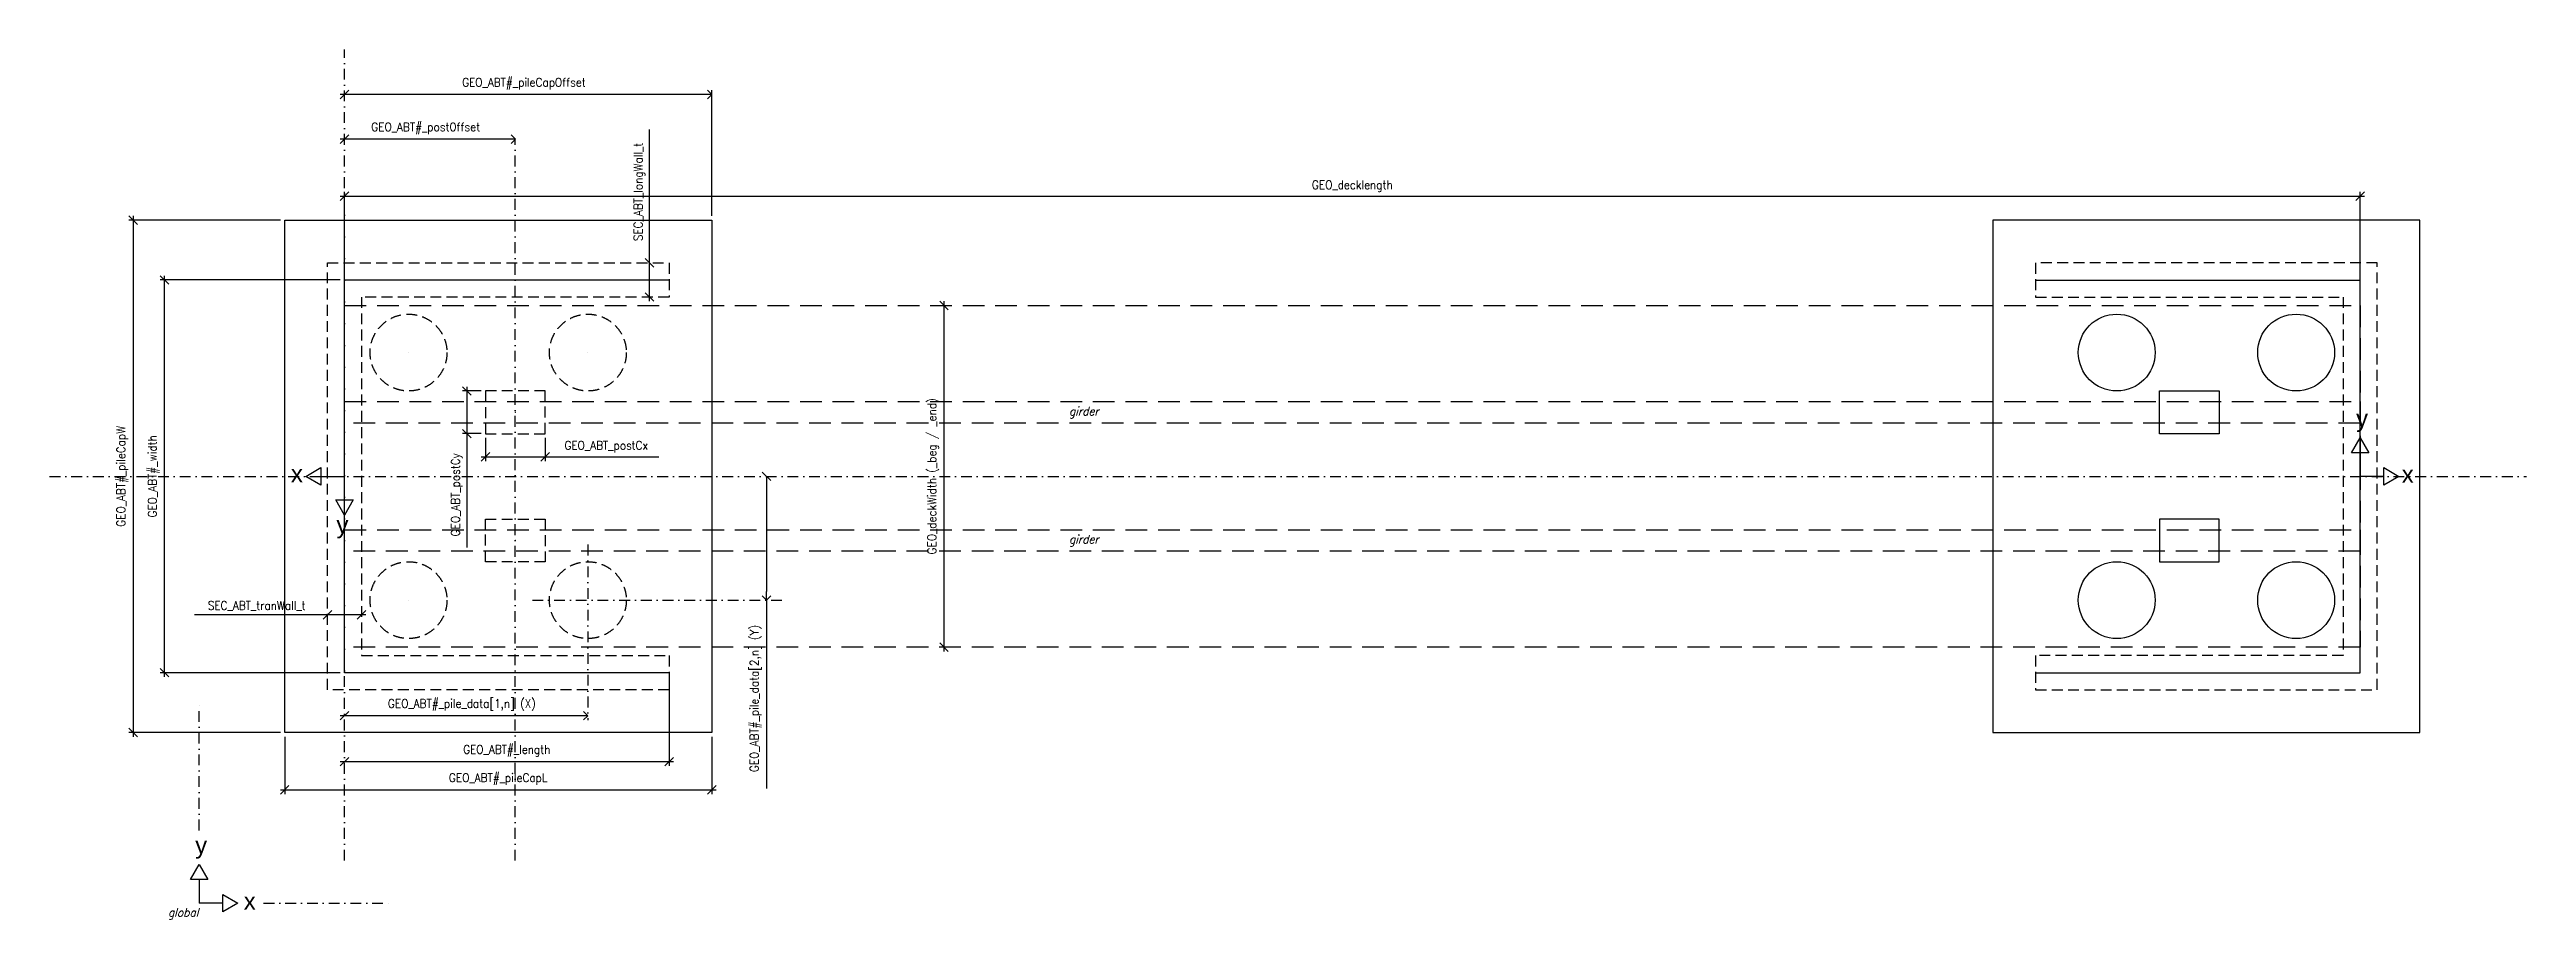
# Model space of a CAD drawing. Header units: millimetres. Extents: x 82860 to 279860, y -75608 to -21238.
# Drawn here: x 86655 to 115655, y -43419 to -33228 of the extents above; entities that cross this region are included whole.
import ezdxf

# ---------------------------------------------------------------- set-up
doc = ezdxf.new("R2010")
doc.units = ezdxf.units.MM
doc.header["$PDMODE"] = 3
doc.linetypes.add('DASHDOT', pattern=[25.4, 12.7, -6.35, 0, -6.35])
doc.linetypes.add('DASHED', pattern=[19.05, 12.7, -6.35])
for name, color, linetype in [('01', 1, 'Continuous'), ('02', 2, 'Continuous'), ('04', 4, 'Continuous'), ('06', 6, 'Continuous'), ('07', 7, 'Continuous'), ('08', 8, 'Continuous'), ('09', 9, 'Continuous'), ('Green_02_0.1mm', 104, 'Continuous'), ('Green_04_0.3mm', 106, 'Continuous')]:
    doc.layers.add(name, color=color, linetype=linetype)
doc.styles.add('Romans', font='romans.shx', dxfattribs={"width": 0.9, "height": 100})
doc.styles.get("Standard").update_dxf_attribs({"font": 'arial.ttf'})
doc.dimstyles.new('C 1-50 (1-50)', dxfattribs={"dimscale": 50, "dimtxt": 0.18, "dimasz": 2, "dimexe": 1, "dimexo": 1, "dimgap": 1, "dimtad": 1, "dimdec": 0, "dimlfac": 0.1, "dimzin": 0, "dimdsep": 46, "dimtxsty": 'Romans', "dimblk1": 'OBLIQUE', "dimblk2": 'OBLIQUE', "dimsah": 1, "dimcen": 2, "dimdle": 1, "dimclrd": 7, "dimclre": 7, "dimclrt": 3, "dimazin": 2, "dimtfac": 1, "dimtdec": 0, "dimtmove": 0, "dimatfit": 3, "dimfxl": 1, "dimfrac": 1, "dimarcsym": 0})

# ---------------------------------------------------------------- blocks, each defined once
blk = doc.blocks.new('_Oblique')
at = {"color": 0, "linetype": 'ByBlock', "lineweight": -2}
blk.add_line((-0.5, -0.5), (0.5, 0.5), dxfattribs=at)
blk = doc.blocks.new('*D2')
at = {"layer": '07', "color": 7, "linetype": 'ByBlock', "lineweight": -2, "transparency": 16777216}
blk.add_line((97128, -40278), (97128, -36178), dxfattribs=at)
at = {"layer": 'Defpoints', "color": 0, "transparency": 16777216}
for p in [(97128, -36228), (97128, -36228), (97128, -40228)]:
    blk.add_point(p, dxfattribs=at)
at = {"layer": '07', "color": 7, "lineweight": -2, "transparency": 16777216, "xscale": 100, "yscale": 100, "zscale": 100}
for p, rotation in [((97128, -36228), 90), ((97128, -40228), 270)]:
    blk.add_blockref('_Oblique', p, dxfattribs=dict(at, rotation=rotation))
at = {"layer": '07', "color": 3, "transparency": 16777216, "insert": (97002, -38228), "char_height": 100, "attachment_point": 5, "rotation": 90, "style": 'Romans'}
blk.add_mtext('GEO_deckWidth {\\C8;(_beg / _end)}', dxfattribs=at)
blk = doc.blocks.new('*D3')
at = {"layer": '07', "color": 7, "linetype": 'ByBlock', "lineweight": -2, "transparency": 16777216}
for p, q in [((90059, -34946), (113759, -34946)), ((90109, -36178), (90109, -34896)), ((113709, -36178), (113709, -34896))]:
    blk.add_line(p, q, dxfattribs=at)
at = {"layer": 'Defpoints', "color": 0, "transparency": 16777216}
for p in [(113709, -34946), (90109, -36228), (113709, -36228)]:
    blk.add_point(p, dxfattribs=at)
at = {"layer": '07', "color": 7, "lineweight": -2, "transparency": 16777216, "xscale": 100, "yscale": 100, "zscale": 100, "rotation": 180}
blk.add_blockref('_Oblique', (90109, -34946), dxfattribs=at)
at = {"layer": '07', "color": 7, "lineweight": -2, "transparency": 16777216, "xscale": 100, "yscale": 100, "zscale": 100}
blk.add_blockref('_Oblique', (113709, -34946), dxfattribs=at)
at = {"layer": '07', "color": 3, "transparency": 16777216, "insert": (101909, -34830), "char_height": 100, "attachment_point": 5, "style": 'Romans'}
blk.add_mtext('GEO_decklength', dxfattribs=at)
blk = doc.blocks.new('*D4')
at = {"layer": '07', "color": 7, "linetype": 'ByBlock', "lineweight": -2, "transparency": 16777216}
for p, q in [((93680, -35728), (93680, -34165)), ((93680, -36178), (93680, -35728))]:
    blk.add_line(p, q, dxfattribs=at)
at = {"layer": 'Defpoints', "color": 0, "transparency": 16777216}
for p in [(93680, -35728), (93680, -35728), (93680, -36128)]:
    blk.add_point(p, dxfattribs=at)
at = {"layer": '07', "color": 7, "lineweight": -2, "transparency": 16777216, "xscale": 100, "yscale": 100, "zscale": 100}
for p, rotation in [((93680, -35728), 90), ((93680, -36128), 270)]:
    blk.add_blockref('_Oblique', p, dxfattribs=dict(at, rotation=rotation))
at = {"layer": '07', "color": 160, "transparency": 16777216, "insert": (93564, -34897), "char_height": 100, "attachment_point": 5, "rotation": 90, "style": 'Romans'}
blk.add_mtext('SEC_ABT_longWall_t', dxfattribs=at)
blk = doc.blocks.new('*D5')
at = {"layer": '07', "color": 7, "linetype": 'ByBlock', "lineweight": -2, "transparency": 16777216}
for p, q in [((89909, -39851), (88354, -39851)), ((90359, -39851), (89909, -39851))]:
    blk.add_line(p, q, dxfattribs=at)
at = {"layer": 'Defpoints', "color": 0, "transparency": 16777216}
for p in [(89909, -39851), (89909, -39851), (90309, -39851)]:
    blk.add_point(p, dxfattribs=at)
at = {"layer": '07', "color": 7, "lineweight": -2, "transparency": 16777216, "xscale": 100, "yscale": 100, "zscale": 100, "rotation": 180}
blk.add_blockref('_Oblique', (89909, -39851), dxfattribs=at)
at = {"layer": '07', "color": 7, "lineweight": -2, "transparency": 16777216, "xscale": 100, "yscale": 100, "zscale": 100}
blk.add_blockref('_Oblique', (90309, -39851), dxfattribs=at)
at = {"layer": '07', "color": 160, "transparency": 16777216, "insert": (89081, -39746), "char_height": 100, "attachment_point": 5, "style": 'Romans'}
blk.add_mtext('SEC_ABT_tranWall_t', dxfattribs=at)
blk = doc.blocks.new('*D6')
at = {"layer": '07', "color": 7, "linetype": 'ByBlock', "lineweight": -2, "transparency": 16777216}
for p, q in [((91759, -37778), (91759, -38049)), ((92459, -37778), (92459, -38049)), ((91709, -37999), (92459, -37999)), ((92459, -37999), (93790, -37999))]:
    blk.add_line(p, q, dxfattribs=at)
at = {"layer": 'Defpoints', "color": 0, "transparency": 16777216}
for p in [(91759, -37728), (92459, -37728), (92459, -37999)]:
    blk.add_point(p, dxfattribs=at)
at = {"layer": '07', "color": 7, "lineweight": -2, "transparency": 16777216, "xscale": 100, "yscale": 100, "zscale": 100, "rotation": 180}
blk.add_blockref('_Oblique', (91759, -37999), dxfattribs=at)
at = {"layer": '07', "color": 7, "lineweight": -2, "transparency": 16777216, "xscale": 100, "yscale": 100, "zscale": 100}
blk.add_blockref('_Oblique', (92459, -37999), dxfattribs=at)
at = {"layer": '07', "color": 160, "transparency": 16777216, "insert": (93174, -37882), "char_height": 100, "attachment_point": 5, "style": 'Romans'}
blk.add_mtext('GEO_ABT_postCx', dxfattribs=at)
blk = doc.blocks.new('*D7')
at = {"layer": '07', "color": 7, "linetype": 'ByBlock', "lineweight": -2, "transparency": 16777216}
for p, q in [((91709, -37228), (91490, -37228)), ((91540, -37178), (91540, -37728)), ((91709, -37728), (91490, -37728)), ((91540, -37728), (91540, -39060))]:
    blk.add_line(p, q, dxfattribs=at)
at = {"layer": 'Defpoints', "color": 0, "transparency": 16777216}
for p in [(91759, -37228), (91540, -37728), (91759, -37728)]:
    blk.add_point(p, dxfattribs=at)
at = {"layer": '07', "color": 7, "lineweight": -2, "transparency": 16777216, "xscale": 100, "yscale": 100, "zscale": 100}
for p, rotation in [((91540, -37228), 90), ((91540, -37728), 270)]:
    blk.add_blockref('_Oblique', p, dxfattribs=dict(at, rotation=rotation))
at = {"layer": '07', "color": 160, "transparency": 16777216, "insert": (91424, -38444), "char_height": 100, "attachment_point": 5, "rotation": 90, "style": 'Romans'}
blk.add_mtext('GEO_ABT_postCy', dxfattribs=at)
blk = doc.blocks.new('*D8')
at = {"layer": '07', "color": 7, "linetype": 'ByBlock', "lineweight": -2, "transparency": 16777216}
for p, q in [((93909, -40578), (93909, -41620)), ((90059, -41570), (93959, -41570))]:
    blk.add_line(p, q, dxfattribs=at)
at = {"layer": 'Defpoints', "color": 0, "transparency": 16777216}
for p in [(93909, -40528), (90109, -41570), (93909, -41570)]:
    blk.add_point(p, dxfattribs=at)
at = {"layer": '07', "color": 7, "lineweight": -2, "transparency": 16777216, "xscale": 100, "yscale": 100, "zscale": 100, "rotation": 180}
blk.add_blockref('_Oblique', (90109, -41570), dxfattribs=at)
at = {"layer": '07', "color": 7, "lineweight": -2, "transparency": 16777216, "xscale": 100, "yscale": 100, "zscale": 100}
blk.add_blockref('_Oblique', (93909, -41570), dxfattribs=at)
at = {"layer": '07', "color": 160, "transparency": 16777216, "insert": (92009, -41444), "char_height": 100, "attachment_point": 5, "style": 'Romans'}
blk.add_mtext('GEO_ABT#_length', dxfattribs=at)
blk = doc.blocks.new('*D10')
at = {"layer": '07', "color": 7, "linetype": 'ByBlock', "lineweight": -2, "transparency": 16777216}
for p, q in [((90059, -35928), (87952, -35928)), ((88002, -40578), (88002, -35878)), ((90059, -40528), (87952, -40528))]:
    blk.add_line(p, q, dxfattribs=at)
at = {"layer": 'Defpoints', "color": 0, "transparency": 16777216}
for p in [(88002, -35928), (90109, -35928), (90109, -40528)]:
    blk.add_point(p, dxfattribs=at)
at = {"layer": '07', "color": 7, "lineweight": -2, "transparency": 16777216, "xscale": 100, "yscale": 100, "zscale": 100}
for p, rotation in [((88002, -35928), 90), ((88002, -40528), 270)]:
    blk.add_blockref('_Oblique', p, dxfattribs=dict(at, rotation=rotation))
at = {"layer": '07', "color": 160, "transparency": 16777216, "insert": (87876, -38228), "char_height": 100, "attachment_point": 5, "rotation": 90, "style": 'Romans'}
blk.add_mtext('GEO_ABT#_width', dxfattribs=at)
blk = doc.blocks.new('*D11')
at = {"layer": '07', "color": 7, "linetype": 'ByBlock', "lineweight": -2, "transparency": 16777216}
for p, q in [((89359, -35228), (87584, -35228)), ((87634, -35178), (87634, -41278)), ((89359, -41228), (87584, -41228))]:
    blk.add_line(p, q, dxfattribs=at)
at = {"layer": 'Defpoints', "color": 0, "transparency": 16777216}
for p in [(89409, -35228), (87634, -41228), (89409, -41228)]:
    blk.add_point(p, dxfattribs=at)
at = {"layer": '07', "color": 7, "lineweight": -2, "transparency": 16777216, "xscale": 100, "yscale": 100, "zscale": 100}
for p, rotation in [((87634, -35228), 90), ((87634, -41228), 270)]:
    blk.add_blockref('_Oblique', p, dxfattribs=dict(at, rotation=rotation))
at = {"layer": '07', "color": 160, "transparency": 16777216, "insert": (87508, -38228), "char_height": 100, "attachment_point": 5, "rotation": 90, "style": 'Romans'}
blk.add_mtext('GEO_ABT#_pileCapW', dxfattribs=at)
blk = doc.blocks.new('*D12')
at = {"layer": '07', "color": 7, "linetype": 'ByBlock', "lineweight": -2, "transparency": 16777216}
for p, q in [((89409, -41278), (89409, -41951)), ((94409, -41278), (94409, -41951)), ((89359, -41901), (94459, -41901))]:
    blk.add_line(p, q, dxfattribs=at)
at = {"layer": 'Defpoints', "color": 0, "transparency": 16777216}
for p in [(89409, -41228), (94409, -41228), (94409, -41901)]:
    blk.add_point(p, dxfattribs=at)
at = {"layer": '07', "color": 7, "lineweight": -2, "transparency": 16777216, "xscale": 100, "yscale": 100, "zscale": 100, "rotation": 180}
blk.add_blockref('_Oblique', (89409, -41901), dxfattribs=at)
at = {"layer": '07', "color": 7, "lineweight": -2, "transparency": 16777216, "xscale": 100, "yscale": 100, "zscale": 100}
blk.add_blockref('_Oblique', (94409, -41901), dxfattribs=at)
at = {"layer": '07', "color": 160, "transparency": 16777216, "insert": (91909, -41775), "char_height": 100, "attachment_point": 5, "style": 'Romans'}
blk.add_mtext('GEO_ABT#_pileCapL', dxfattribs=at)
blk = doc.blocks.new('_Open90')
at = {"color": 0, "linetype": 'ByBlock', "lineweight": -2}
for p, q in [((0, 0), (-1, 0)), ((-0.5, 0.5), (0, 0)), ((0, 0), (-0.5, -0.5))]:
    blk.add_line(p, q, dxfattribs=at)
blk = doc.blocks.new('*D13')
at = {"layer": '07', "color": 7, "linetype": 'ByBlock', "lineweight": -2, "transparency": 16777216}
for p, q in [((94309, -33756), (90059, -33756)), ((94409, -35178), (94409, -33706))]:
    blk.add_line(p, q, dxfattribs=at)
at = {"layer": 'Defpoints', "color": 0, "transparency": 16777216}
for p in [(90109, -33756), (90109, -33756), (94409, -35228)]:
    blk.add_point(p, dxfattribs=at)
at = {"layer": '07', "color": 7, "lineweight": -2, "transparency": 16777216, "xscale": 100, "yscale": 100, "zscale": 100, "rotation": 180}
blk.add_blockref('_Oblique', (90109, -33756), dxfattribs=at)
at = {"layer": '07', "color": 7, "lineweight": -2, "transparency": 16777216, "xscale": 100, "yscale": 100, "zscale": 100}
blk.add_blockref('_Open90', (94409, -33756), dxfattribs=at)
at = {"layer": '07', "color": 160, "transparency": 16777216, "insert": (92209, -33629), "char_height": 100, "attachment_point": 5, "style": 'Romans'}
blk.add_mtext('GEO_ABT#_pileCapOffset', dxfattribs=at)
blk = doc.blocks.new('*D15')
at = {"layer": '07', "color": 7, "linetype": 'ByBlock', "lineweight": -2, "transparency": 16777216}
blk.add_line((92009, -34278), (90059, -34278), dxfattribs=at)
at = {"layer": 'Defpoints', "color": 0, "transparency": 16777216}
for p in [(90109, -34278), (90109, -34278), (92109, -34278)]:
    blk.add_point(p, dxfattribs=at)
at = {"layer": '07', "color": 7, "lineweight": -2, "transparency": 16777216, "xscale": 100, "yscale": 100, "zscale": 100, "rotation": 180}
blk.add_blockref('_Oblique', (90109, -34278), dxfattribs=at)
at = {"layer": '07', "color": 7, "lineweight": -2, "transparency": 16777216, "xscale": 100, "yscale": 100, "zscale": 100}
blk.add_blockref('_Open90', (92109, -34278), dxfattribs=at)
at = {"layer": '07', "color": 160, "transparency": 16777216, "insert": (91059, -34152), "char_height": 100, "attachment_point": 5, "style": 'Romans'}
blk.add_mtext('GEO_ABT#_postOffset', dxfattribs=at)
blk = doc.blocks.new('*D18')
at = {"layer": '07', "color": 7, "linetype": 'ByBlock', "lineweight": -2, "transparency": 16777216}
for p, q in [((95049, -38228), (95049, -39578)), ((95049, -39678), (95049, -41884))]:
    blk.add_line(p, q, dxfattribs=at)
at = {"layer": 'Defpoints', "color": 0, "transparency": 16777216}
for p in [(95049, -38228), (95049, -38228), (95049, -39678)]:
    blk.add_point(p, dxfattribs=at)
at = {"layer": '07', "color": 7, "lineweight": -2, "transparency": 16777216, "xscale": 100, "yscale": 100, "zscale": 100}
for name, p, rotation in [('_Oblique', (95049, -38228), 90), ('_Open90', (95049, -39678), 270)]:
    blk.add_blockref(name, p, dxfattribs=dict(at, rotation=rotation))
at = {"layer": '07', "color": 3, "transparency": 16777216, "insert": (94923, -40831), "char_height": 100, "attachment_point": 5, "rotation": 90, "style": 'Romans'}
blk.add_mtext('{\\C160;GEO_ABT#_pile_data\\C7;[2,n]} {\\C8;(Y)}', dxfattribs=at)
blk = doc.blocks.new('*D19')
at = {"layer": '07', "color": 7, "linetype": 'ByBlock', "lineweight": -2, "transparency": 16777216}
blk.add_line((92859, -41032), (90059, -41032), dxfattribs=at)
at = {"layer": 'Defpoints', "color": 0, "transparency": 16777216}
for p in [(90109, -41032), (90109, -41032), (92959, -41032)]:
    blk.add_point(p, dxfattribs=at)
at = {"layer": '07', "color": 7, "lineweight": -2, "transparency": 16777216, "xscale": 100, "yscale": 100, "zscale": 100, "rotation": 180}
blk.add_blockref('_Oblique', (90109, -41032), dxfattribs=at)
at = {"layer": '07', "color": 7, "lineweight": -2, "transparency": 16777216, "xscale": 100, "yscale": 100, "zscale": 100}
blk.add_blockref('_Open90', (92959, -41032), dxfattribs=at)
at = {"layer": '07', "color": 3, "transparency": 16777216, "insert": (91484, -40906), "char_height": 100, "attachment_point": 5, "style": 'Romans'}
blk.add_mtext('{\\C160;GEO_ABT#_pile_data\\C7;[1,n] \\C8;(X)}', dxfattribs=at)

msp = doc.modelspace()

# ---------------------------------------------------------------- linework, layer by layer
at = {"layer": '01', "linetype": 'DASHDOT', "ltscale": 10}
msp.add_line((92108.5, -42728.3), (92108.5, -34278.3), dxfattribs=at)
at = {"layer": '01'}
for p in [(92108.5, -37478.3), (92108.5, -38978.3)]:
    msp.add_point(p, dxfattribs=at)
at = {"layer": '02', "linetype": 'DASHDOT', "ltscale": 10}
for p, q in [((92958.5, -39028.3), (92958.5, -41085.2)), ((92308.5, -39678.3), (95248.7, -39678.3))]:
    msp.add_line(p, q, dxfattribs=at)
at = {"layer": '02'}
for p in [(90858.5, -36778.3), (92958.5, -36778.3), (90858.5, -39678.3), (92958.5, -39678.3)]:
    msp.add_point(p, dxfattribs=at)
at = {"layer": '04'}
for p, q in [((93908.5, -35928.3), (90108.5, -35928.3)), ((90108.5, -40528.3), (90108.5, -35928.3)), ((93908.5, -40528.3), (90108.5, -40528.3))]:
    msp.add_line(p, q, dxfattribs=at)
msp.add_lwpolyline([(94408.5, -35228.3), (94408.5, -41228.3), (89408.5, -41228.3), (89408.5, -35228.3)], close=True, dxfattribs=at)
at = {"layer": '06', "linetype": 'DASHDOT', "ltscale": 10}
for p, q in [((88408.5, -42375.1), (88408.5, -40875.1)), ((89161.7, -43228.3), (90661.7, -43228.3))]:
    msp.add_line(p, q, dxfattribs=at)
at = {"layer": '06'}
for p in [(88408.5, -42951.6), (88685.2, -43228.3)]:
    msp.add_line(p, (88408.5, -43228.3), dxfattribs=at)
for points in [[(88408.5, -42775.1), (88510.4, -42951.6), (88306.7, -42951.6)], [(88861.7, -43228.3), (88685.2, -43330.1), (88685.2, -43126.4)]]:
    msp.add_lwpolyline(points, close=True, dxfattribs=at)
at = {"layer": '07'}
for p, q in [((109908.5, -35928.3), (113708.5, -35928.3)), ((113708.5, -40528.3), (113708.5, -35928.3)), ((109908.5, -40528.3), (113708.5, -40528.3))]:
    msp.add_line(p, q, dxfattribs=at)
for points in [[(109408.5, -35228.3), (109408.5, -41228.3), (114408.5, -41228.3), (114408.5, -35228.3)], [(112058.5, -37228.3), (112058.5, -37728.3), (111358.5, -37728.3), (111358.5, -37228.3)], [(112058.5, -39228.3), (112058.5, -38728.3), (111358.5, -38728.3), (111358.5, -39228.3)]]:
    msp.add_lwpolyline(points, close=True, dxfattribs=at)
for centre in [(110858.5, -36778.3), (112958.5, -36778.3), (110858.5, -39678.3), (112958.5, -39678.3)]:
    msp.add_circle(centre, 450, dxfattribs=at)
at = {"layer": '08', "linetype": 'DASHED', "ltscale": 10}
for points in [[(93908.5, -36128.3), (90308.5, -36128.3), (90308.5, -40328.3), (93908.5, -40328.3), (93908.5, -40728.3), (89908.5, -40728.3), (89908.5, -35728.3), (93908.5, -35728.3)], [(109908.5, -36128.3), (113508.5, -36128.3), (113508.5, -40328.3), (109908.5, -40328.3), (109908.5, -40728.3), (113908.5, -40728.3), (113908.5, -35728.3), (109908.5, -35728.3)], [(91758.5, -37228.3), (91758.5, -37728.3), (92458.5, -37728.3), (92458.5, -37228.3)], [(91758.5, -39228.3), (91758.5, -38728.3), (92458.5, -38728.3), (92458.5, -39228.3)]]:
    msp.add_lwpolyline(points, close=True, dxfattribs=at)
for centre in [(90858.5, -36778.3), (92958.5, -36778.3), (90858.5, -39678.3), (92958.5, -39678.3)]:
    msp.add_circle(centre, 450, dxfattribs=at)
at = {"layer": '09', "linetype": 'DASHED', "ltscale": 20, "transparency": 33554483}
for points in [[(90108.5, -36228.3), (113708.5, -36228.3), (113708.5, -40228.3), (90108.5, -40228.3)], [(90108.5, -37353.3), (113708.5, -37353.3), (113708.5, -37603.3), (90108.5, -37603.3)], [(90108.5, -38853.3), (113708.5, -38853.3), (113708.5, -39103.3), (90108.5, -39103.3)]]:
    msp.add_lwpolyline(points, close=True, dxfattribs=at)
at = {"layer": 'Green_02_0.1mm', "linetype": 'DASHDOT', "ltscale": 10}
for p, q in [((90108.5, -42728.3), (90108.5, -33228.3)), ((86655.4, -38228.3), (115655.4, -38228.3))]:
    msp.add_line(p, q, dxfattribs=at)
at = {"layer": 'Green_04_0.3mm'}
for p, q in [((113708.5, -37951.6), (113708.5, -38228.3)), ((89831.9, -38228.3), (90108.5, -38228.3)), ((90108.5, -38504.9), (90108.5, -38228.3)), ((113985.2, -38228.3), (113708.5, -38228.3))]:
    msp.add_line(p, q, dxfattribs=at)
for points in [[(113708.5, -37775.1), (113810.4, -37951.6), (113606.7, -37951.6)], [(89655.4, -38228.3), (89831.9, -38126.4), (89831.9, -38330.1)], [(114161.7, -38228.3), (113985.2, -38330.1), (113985.2, -38126.4)], [(90108.5, -38681.4), (90006.7, -38504.9), (90210.4, -38504.9)]]:
    msp.add_lwpolyline(points, close=True, dxfattribs=at)

# ---------------------------------------------------------------- texts
at = {"layer": '06'}
for s, p in [('y', (88360.7, -42647.8)), ('x', (88929.8, -43303.9))]:
    msp.add_text(s, height=200, dxfattribs=at).set_placement(p)
at = {"layer": '06', "transparency": 33554483, "style": 'Romans', "oblique": 15, "width": 0.9}
msp.add_text('global', height=100, dxfattribs=at).set_placement((88043.3, -43385.8))
at = {"layer": '08', "transparency": 33554483, "style": 'Romans', "oblique": 15, "width": 0.9}
for p in [(98592.3, -37515.8), (98592.3, -39015.8)]:
    msp.add_text('girder', height=100, dxfattribs=at).set_placement(p)
at = {"layer": 'Green_04_0.3mm'}
for s, p in [('y', (113660.7, -37647.8)), ('x', (89481.6, -38297.5)), ('x', (114195.8, -38303.9)), ('y', (90014.7, -38894.8))]:
    msp.add_text(s, height=200, dxfattribs=at).set_placement(p)

# ---------------------------------------------------------------- dimensions: what is measured, and where the dimension line sits
at = {"layer": '07'}
for base, p1, p2, text, override, picture, middle in [((90108.5, -33755.6), (94408.5, -35228.3), (90108.5, -33755.6), 'GEO_ABT#_pileCapOffset', {"dimblk1": 'Open90', "dimblk2": 'Oblique', "dimclrt": 160}, '*D13', (92208.5, -33629.4)), ((90108.5, -34278.3), (92108.5, -34278.3), (90108.5, -34278.3), 'GEO_ABT#_postOffset', {"dimblk1": 'Open90', "dimclrt": 160}, '*D15', (91058.5, -34152.1)), ((92458.5, -37999.1), (91758.5, -37728.3), (92458.5, -37728.3), 'GEO_ABT_postCx', {"dimzin": 8, "dimclrt": 160}, '*D6', (93174.3, -37882.5)), ((89908.5, -39850.6), (90308.5, -39850.6), (89908.5, -39850.6), 'SEC_ABT_tranWall_t', {"dimzin": 8, "dimclrt": 160}, '*D5', (89081.4, -39745.8)), ((93908.5, -41569.7), (90108.5, -41569.7), (93908.5, -40528.3), 'GEO_ABT#_length', {"dimzin": 8, "dimclrt": 160}, '*D8', (92008.5, -41443.5)), ((90108.5, -41031.9), (92958.5, -41031.9), (90108.5, -41031.9), '{\\C160;GEO_ABT#_pile_data\\C7;[1,n] \\C8;(X)}', {"dimblk1": 'Open90'}, '*D19', (91483.5, -40905.7)), ((94408.5, -41901), (89408.5, -41228.3), (94408.5, -41228.3), 'GEO_ABT#_pileCapL', {"dimclrt": 160}, '*D12', (91908.5, -41774.8))]:
    dim = msp.add_linear_dim(base=base, p1=p1, p2=p2, text=text, dimstyle='C 1-50 (1-50)', override=override, dxfattribs=at)
    dim.commit()
    dim.dimension.update_dxf_attribs({"geometry": picture, "text_midpoint": middle})
for base, p1, p2, text, override, picture, middle in [((93680.4, -35728.3), (93680.4, -36128.3), (93680.4, -35728.3), 'SEC_ABT_longWall_t', {"dimzin": 8, "dimclrt": 160}, '*D4', (93563.8, -34896.8)), ((87634.2, -41228.3), (89408.5, -35228.3), (89408.5, -41228.3), 'GEO_ABT#_pileCapW', {"dimclrt": 160}, '*D11', (87508, -38228.3)), ((88002.2, -35928.3), (90108.5, -40528.3), (90108.5, -35928.3), 'GEO_ABT#_width', {"dimclrt": 160}, '*D10', (87876, -38228.3)), ((91540.2, -37728.3), (91758.5, -37228.3), (91758.5, -37728.3), 'GEO_ABT_postCy', {"dimzin": 8, "dimclrt": 160}, '*D7', (91423.6, -38444))]:
    dim = msp.add_linear_dim(base=base, p1=p1, p2=p2, angle=90, text=text, dimstyle='C 1-50 (1-50)', override=override, dxfattribs=at)
    dim.commit()
    dim.dimension.update_dxf_attribs({"geometry": picture, "text_midpoint": middle})
at = {"layer": '07', "transparency": 33554483}
dim = msp.add_linear_dim(base=(113708.5, -34946.5), p1=(90108.5, -36228.3), p2=(113708.5, -36228.3), text='GEO_decklength', dimstyle='C 1-50 (1-50)', override={"dimzin": 8}, dxfattribs=at)
dim.commit()
dim.dimension.update_dxf_attribs({"geometry": '*D3', "text_midpoint": (101908.5, -34829.8)})
dim = msp.add_linear_dim(base=(97128.4, -36228.3), p1=(97128.4, -40228.3), p2=(97128.4, -36228.3), angle=90, text='GEO_deckWidth {\\C8;(_beg / _end)}', dimstyle='C 1-50 (1-50)', override={"dimzin": 8}, dxfattribs=at)
dim.commit()
dim.dimension.update_dxf_attribs({"geometry": '*D2', "text_midpoint": (97002.2, -38228.3)})
at = {"layer": '07'}
dim = msp.add_linear_dim(base=(95048.7, -38228.3), p1=(95048.7, -39678.3), p2=(95048.7, -38228.3), angle=90, text='{\\C160;GEO_ABT#_pile_data\\C7;[2,n]} {\\C8;(Y)}', dimstyle='C 1-50 (1-50)', override={"dimblk1": 'Open90'}, dxfattribs=at)
dim.commit()
dim.dimension.update_dxf_attribs({"geometry": '*D18', "text_midpoint": (95048.7, -40831.1), "dimtype": 160})

doc.saveas('drawing.dxf')
